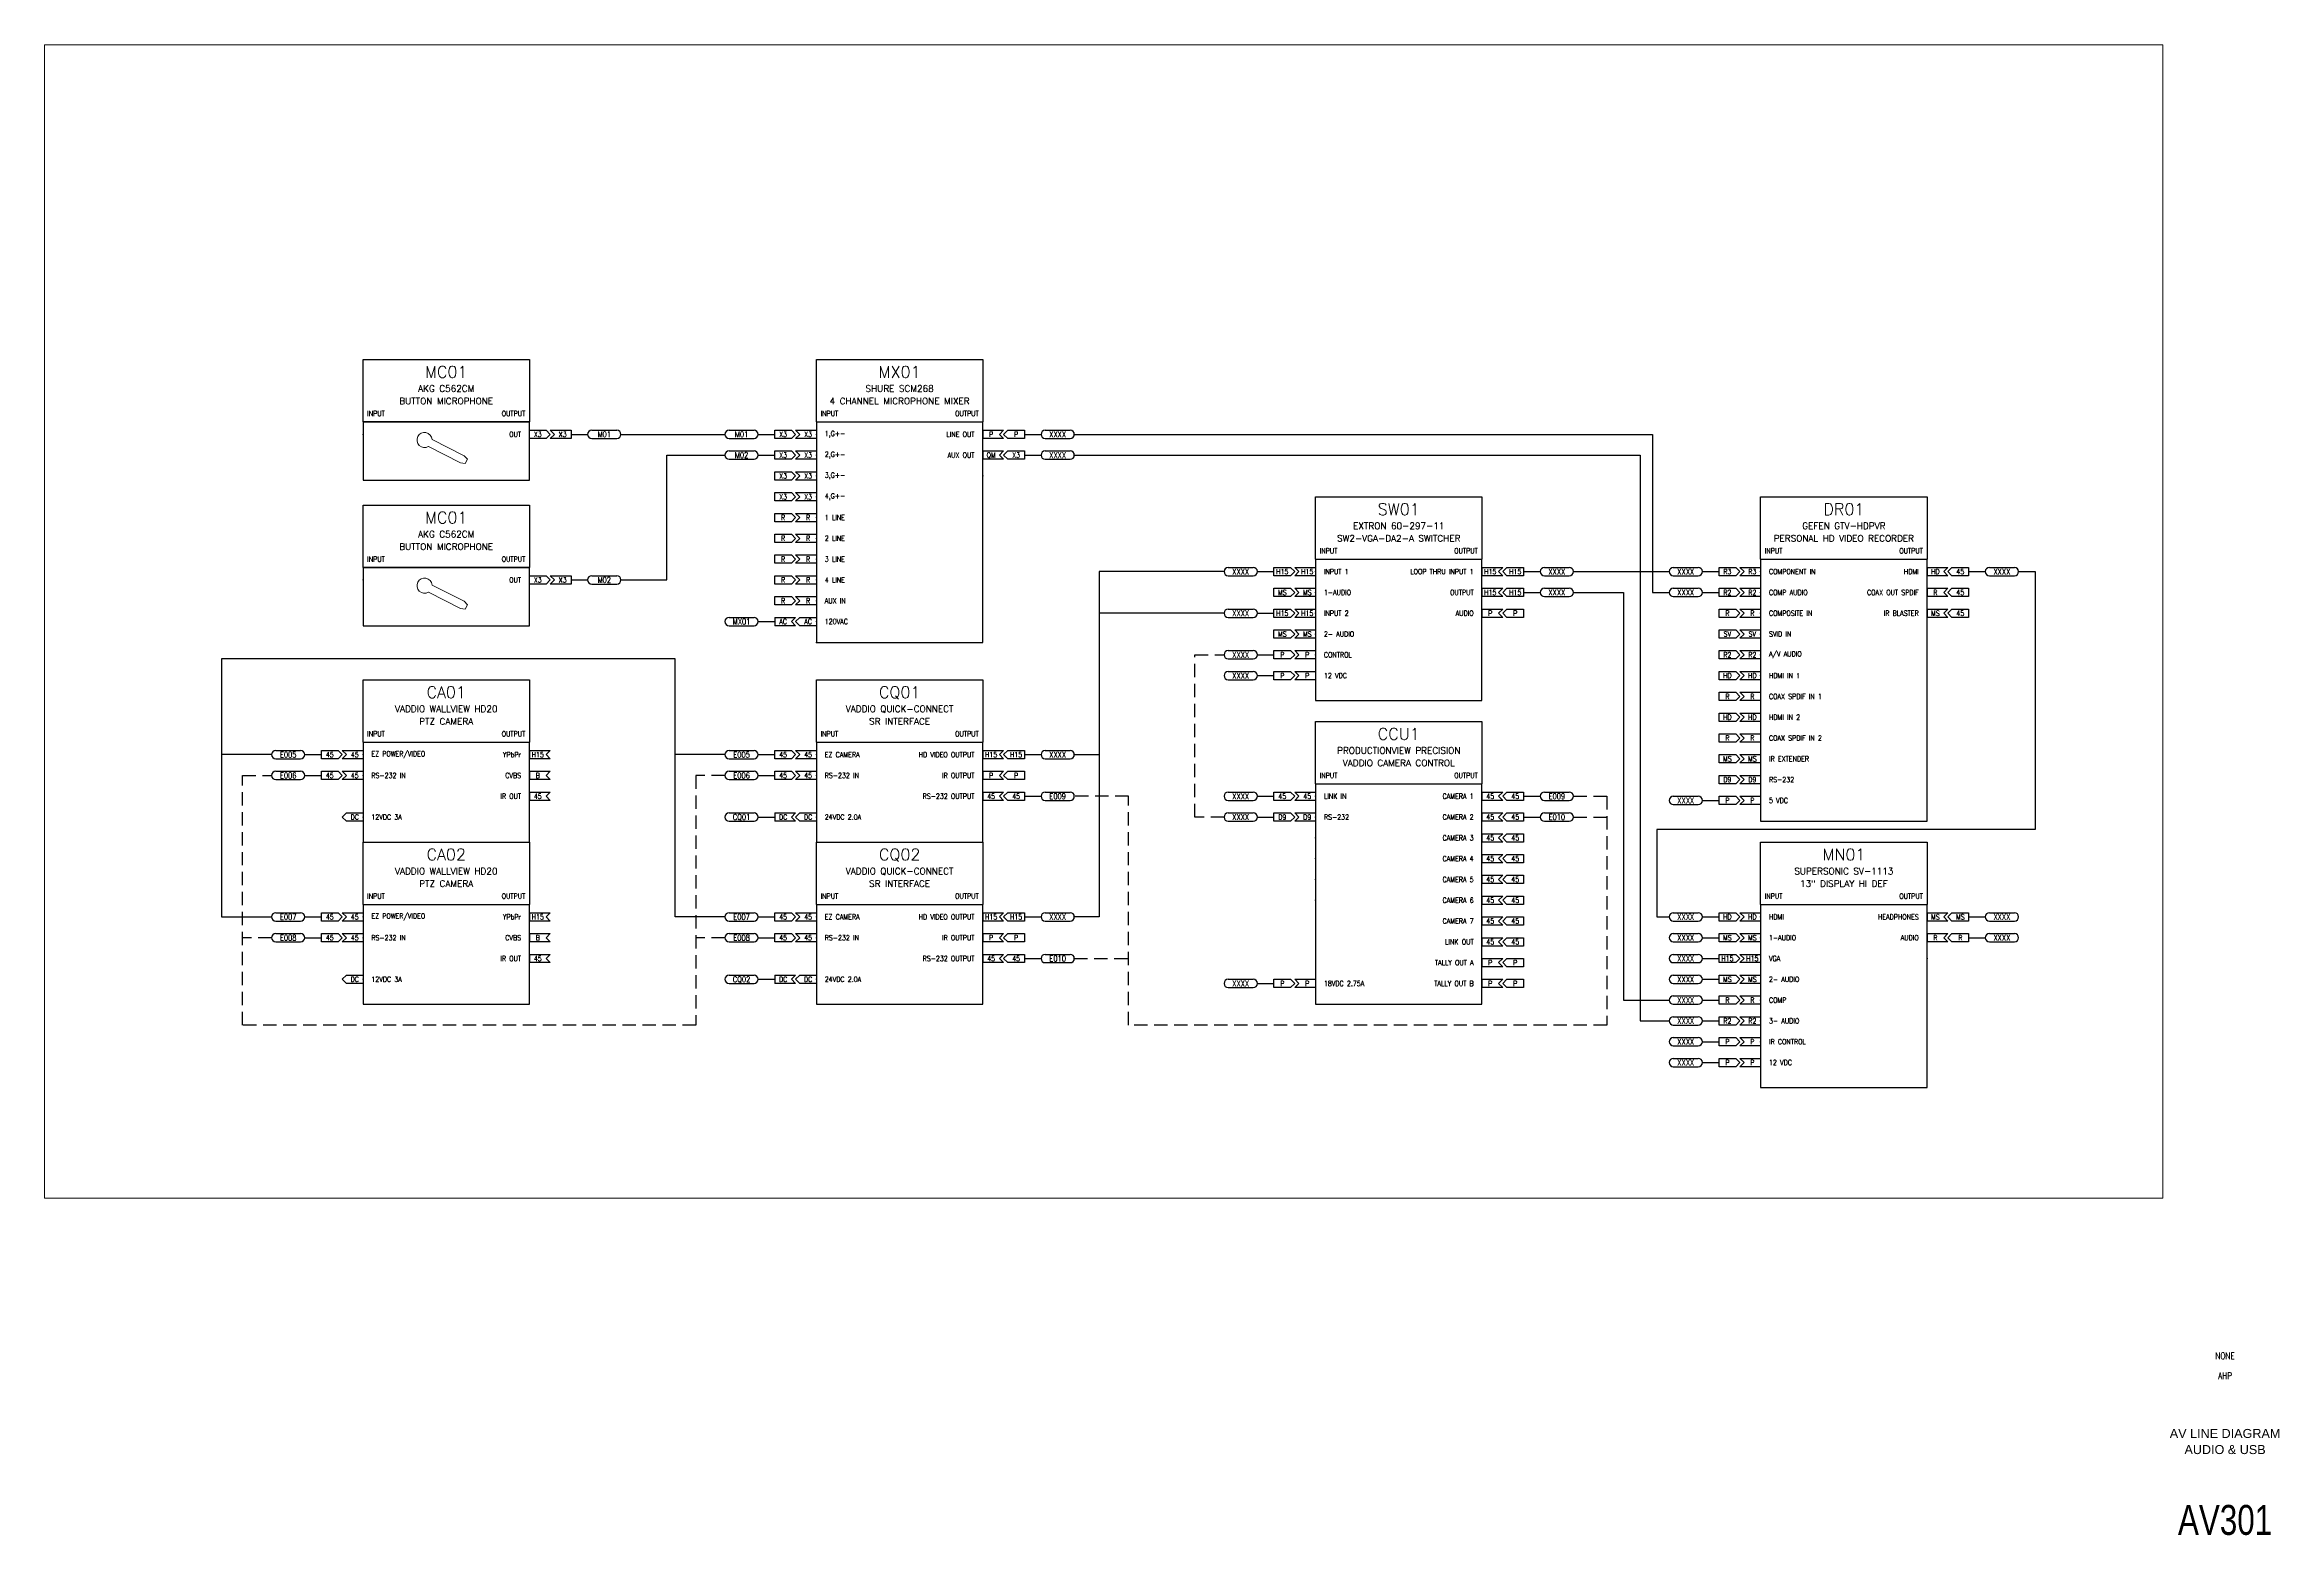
# Paper-space layout 'AV301' of a CAD drawing. Header units: inches. Extents: x 1.8 to 35.4, y 1.1 to 23.5.
# The model-space entities are those that its viewports show. They can reach past a viewport. Long polylines and large blocks are cut down to what shows.
import ezdxf
from ezdxf.enums import TextEntityAlignment as Align

# ---------------------------------------------------------------- set-up
doc = ezdxf.new("R2010")
doc.units = ezdxf.units.IN
doc.header["$MEASUREMENT"] = 0
doc.linetypes.add('CONTROL', pattern=[0.375, 0.25, -0.125])
for name, color, linetype in [('AUDIO', 1, 'Continuous'), ('Audio Termination', 2, 'Continuous'), ('AUDIO WIRENUMBER', 1, 'Continuous'), ('CONNECTORS', 2, 'Continuous'), ('CONTROL', 5, 'CONTROL'), ('Control Termination', 2, 'Continuous'), ('CONTROL WIRENUMBER', 5, 'Continuous'), ('DATA', 21, 'Continuous'), ('DEVICE CONNECTORS', 2, 'Continuous'), ('DEVICES', 7, 'Continuous'), ('POWER', 30, 'Continuous'), ('Power Termination', 2, 'Continuous'), ('POWER WIRENUMBER', 30, 'Continuous'), ('TB_PROJ_INFO', 4, 'Continuous'), ('TEXT', 4, 'Continuous'), ('VIDEO', 3, 'Continuous'), ('Video Termination', 2, 'Continuous'), ('VIDEO WIRENUMBER', 3, 'Continuous')]:
    doc.layers.add(name, color=color, linetype=linetype)
doc.styles.add('ROMANS', font='romans.shx', dxfattribs={"width": 0.8})
doc.styles.add('STAND', font='romans.shx')
doc.styles.add('TITLE', font='swissl.ttf')

# ---------------------------------------------------------------- blocks, each defined once
blk = doc.blocks.new('SIZE D-TB INFO')
at = {"layer": 'TB_PROJ_INFO', "style": 'STAND'}
for tag, height, p in [('DATE', 0.0938, (34.292, 15.317)), ('DATE', 0.0938, (34.516, 15.317)), ('DATE', 0.0938, (34.741, 15.317)), ('DATE', 0.0938, (34.965, 15.317)), ('DATE', 0.0938, (35.19, 15.317)), ('DATE', 0.0938, (35.414, 15.317)), ('NAME', 0.0938, (34.292, 14.786)), ('NAME', 0.0938, (34.516, 14.786)), ('NAME', 0.0938, (34.741, 14.786)), ('NAME', 0.0938, (34.965, 14.786)), ('NAME', 0.0938, (35.19, 14.786)), ('NAME', 0.0938, (35.414, 14.786)), ('ZONE', 0.0968, (34.292, 11.309)), ('ZONE', 0.0968, (34.516, 11.309)), ('ZONE', 0.0968, (34.741, 11.309)), ('ZONE', 0.0968, (34.965, 11.309)), ('ZONE', 0.0968, (35.19, 11.309)), ('ZONE', 0.0968, (35.414, 11.309)), ('A', 0.0968, (34.292, 10.778)), ('B', 0.0968, (34.516, 10.778)), ('C', 0.0968, (34.741, 10.778)), ('D', 0.0968, (34.965, 10.778)), ('E', 0.0968, (35.19, 10.778)), ('F', 0.0968, (35.414, 10.778))]:
    blk.add_attdef(tag, text='', height=height, rotation=90, dxfattribs=at).set_placement(p, align=Align.MIDDLE)
for p in [(34.292, 11.78), (34.516, 11.78), (34.741, 11.78), (34.965, 11.78), (35.19, 11.78), (35.414, 11.78)]:
    blk.add_attdef('A-DESCRIPTION', text='', height=0.0968, rotation=90, dxfattribs=at).set_placement(p, align=Align.MIDDLE_LEFT)
at = {"layer": 'TB_PROJ_INFO', "style": 'ROMANS', "width": 0.8}
for tag, p in [('SCALE', (34.593, 3.523)), ('DWN BY', (34.593, 3.224))]:
    blk.add_attdef(tag, text='', height=0.1, dxfattribs=at).set_placement(p, align=Align.MIDDLE_CENTER)
at = {"layer": 'TB_PROJ_INFO', "style": 'TITLE'}
for tag, p in [('TITLE1', (34.573, 2.526)), ('TITLE2', (34.573, 2.284)), ('TITLE 3', (34.573, 2.042)), ('TITLE 4', (34.573, 1.8))]:
    blk.add_attdef(tag, text='', height=0.135, dxfattribs=at).set_placement(p, align=Align.CENTER)
at = {"layer": 'TB_PROJ_INFO', "style": 'TITLE', "width": 0.75}
blk.add_attdef('DWG. #', text='', height=0.45, dxfattribs=at).set_placement((34.593, 1.139), align=Align.MIDDLE)
blk = doc.blocks.new('WIRE NUMBER IN')
for p, q in [((-0.55, 0.05), (-0.25, 0.05)), ((-0.2, 0), (0, 0)), ((-0.55, -0.05), (-0.25, -0.05))]:
    blk.add_line(p, q)
for centre, start, end in [((-0.55, 0), 90, 270), ((-0.25, 0), 270, 90)]:
    blk.add_arc(centre, 0.05, start, end)
at = {"layer": 'TEXT', "style": 'ROMANS', "width": 0.8}
for tag, p in [('DEVIN', (-0.656, 0.097)), ('DEVOUT', (-0.65, -0.1))]:
    blk.add_attdef(tag, text='', height=0.07, dxfattribs=at).set_placement(p, align=Align.MIDDLE_RIGHT)
blk.add_attdef('WIRENUMBER', text='', height=0.07, dxfattribs=at).set_placement((-0.4, 0), align=Align.MIDDLE_CENTER)
blk = doc.blocks.new('T-MALE CONNECTOR IN LEFT')
at = {"layer": 'CONNECTORS'}
for p, q in [((-0.3, -0.05), (-0.3, 0.05)), ((-0.3, 0.05), (-0.1, 0.05)), ((-0.1, 0.05), (-0.05, 0)), ((-0.05, 0), (-0.1, -0.05)), ((-0.1, -0.05), (-0.3, -0.05))]:
    blk.add_line(p, q, dxfattribs=at)
at = {"layer": 'TEXT', "style": 'ROMANS', "width": 0.8}
blk.add_attdef('T-CONNECTOR-MALE', text='', height=0.0625, dxfattribs=at).set_placement((-0.2, 0), align=Align.MIDDLE_CENTER)
blk = doc.blocks.new('D-FEMALE CONNECTOR LEFT')
at = {"layer": 'CONNECTORS'}
for p, q in [((-0.25, 0.05), (-0.2, 0)), ((-0.25, 0.05), (0, 0.05)), ((-0.2, 0), (-0.25, -0.05)), ((0, 0.05), (0, -0.05)), ((0, -0.05), (-0.25, -0.05))]:
    blk.add_line(p, q, dxfattribs=at)
at = {"layer": 'TEXT', "style": 'ROMANS', "width": 0.8}
blk.add_attdef('D-CONNECTOR', text='', height=0.0625, dxfattribs=at).set_placement((-0.1, 0), align=Align.MIDDLE_CENTER)
blk = doc.blocks.new('D-FEMALE CONNECTOR RIGHT')
at = {"layer": 'CONNECTORS'}
for p, q in [((0, 0.05), (0.25, 0.05)), ((0, 0.05), (0, -0.05)), ((0.25, 0.05), (0.2, 0)), ((0.25, -0.05), (0, -0.05)), ((0.2, 0), (0.25, -0.05))]:
    blk.add_line(p, q, dxfattribs=at)
at = {"layer": 'TEXT', "style": 'ROMANS', "width": 0.8}
blk.add_attdef('D-CONNECTOR', text='', height=0.0625, dxfattribs=at).set_placement((0.1, 0), align=Align.MIDDLE_CENTER)
blk = doc.blocks.new('D-MALE CONNECTOR LEFT')
at = {"layer": 'CONNECTORS'}
for p, q in [((-0.2, 0.05), (-0.25, 0)), ((-0.2, 0.05), (0, 0.05)), ((0, 0.05), (0, -0.05)), ((-0.25, 0), (-0.2, -0.05)), ((0, -0.05), (-0.2, -0.05))]:
    blk.add_line(p, q, dxfattribs=at)
at = {"layer": 'TEXT', "style": 'ROMANS', "width": 0.8}
blk.add_attdef('D-CONNECTOR', text='', height=0.0625, dxfattribs=at).set_placement((-0.1, 0), align=Align.MIDDLE_CENTER)
blk = doc.blocks.new('VADDIO_WALLVIEW HD19')
at = {"layer": 'CONNECTORS'}
for p in [(0, 1.05), (2, 1.05), (0, 0.8), (2, 0.8), (2, 0.55), (0, 0.3)]:
    blk.add_point(p, dxfattribs=at)
at = {"layer": 'DEVICES'}
for p, q in [((0, 1.2), (0, 1.95)), ((0, 1.95), (2, 1.95)), ((2, 1.95), (2, 1.2)), ((0, 1.2), (0, 0)), ((0, 1.2), (2, 1.2)), ((0, 1.2), (2, 1.2)), ((2, 0), (2, 1.2)), ((0, 0), (2, 0))]:
    blk.add_line(p, q, dxfattribs=at)
at = {"layer": 'DEVICE CONNECTORS'}
for name, p, values in [('D-FEMALE CONNECTOR LEFT', (0, 1.05), {'D-CONNECTOR': '45'}), ('D-FEMALE CONNECTOR RIGHT', (2, 1.05), {'D-CONNECTOR': 'H15'}), ('D-FEMALE CONNECTOR LEFT', (0, 0.8), {'D-CONNECTOR': '45'}), ('D-FEMALE CONNECTOR RIGHT', (2, 0.8), {'D-CONNECTOR': 'B'}), ('D-FEMALE CONNECTOR RIGHT', (2, 0.55), {'D-CONNECTOR': '45'}), ('D-MALE CONNECTOR LEFT', (0, 0.3), {'D-CONNECTOR': 'DC'})]:
    blk.add_blockref(name, p, dxfattribs=at).add_auto_attribs(values)
at = {"layer": 'TEXT', "char_height": 0.0625, "style": 'ROMANS'}
for s, width, insert, attachment_point in [('INPUT', 0.8, (0.05, 1.3), 4), ('EZ POWER/VIDEO', 0.8, (0.1, 1.05), 4), ('OUTPUT', 1.35, (1.95, 1.3), 6), ('YPbPr', 1.35, (1.9, 1.05), 6), ('RS-232 IN', 0.8, (0.1, 0.8), 4), ('CVBS', 1.35, (1.9, 0.8), 6), ('IR OUT', 1.35, (1.9, 0.55), 6), ('12VDC 3A', 0.8, (0.1, 0.3), 4)]:
    blk.add_mtext_dynamic_manual_height_columns(s, width=width, gutter_width=0.391, heights=[0], dxfattribs=dict(at, insert=insert, attachment_point=attachment_point))
at = {"layer": 'TEXT', "style": 'ROMANS'}
for tag, height, p in [('DEVICEID', 0.14, (1, 1.8)), ('MAKEMODEL', 0.0781, (1, 1.6)), ('DESCRIPTION', 0.0781, (1, 1.45))]:
    blk.add_attdef(tag, text='', height=height, dxfattribs=at).set_placement(p, align=Align.MIDDLE_CENTER)
blk = doc.blocks.new('WIRE NUMBER OUT')
for p, q in [((0, 0), (0.2, 0)), ((0.25, 0.05), (0.55, 0.05)), ((0.25, -0.05), (0.55, -0.05))]:
    blk.add_line(p, q)
for centre, start, end in [((0.25, 0), 90, 270), ((0.55, 0), 270, 90)]:
    blk.add_arc(centre, 0.05, start, end)
at = {"layer": 'TEXT', "style": 'ROMANS', "width": 0.8}
blk.add_attdef('WIRENUMBER', text='', height=0.07, dxfattribs=at).set_placement((0.4, 0), align=Align.MIDDLE_CENTER)
for tag, p in [('DEVOUT', (0.65, 0.1)), ('DEVIN', (0.65, -0.1))]:
    blk.add_attdef(tag, text='', height=0.07, dxfattribs=at).set_placement(p, align=Align.MIDDLE_LEFT)
blk = doc.blocks.new('T-MALE CONNECTOR OUT RIGHT')
at = {"layer": 'CONNECTORS'}
for p, q in [((0.1, 0.05), (0.05, 0)), ((0.05, 0), (0.1, -0.05)), ((0.1, 0.05), (0.3, 0.05)), ((0.3, 0.05), (0.3, -0.05)), ((0.3, -0.05), (0.1, -0.05))]:
    blk.add_line(p, q, dxfattribs=at)
at = {"layer": 'TEXT', "style": 'ROMANS', "width": 0.8}
blk.add_attdef('T-CONNECTOR-MALE', text='', height=0.0625, dxfattribs=at).set_placement((0.2, 0), align=Align.MIDDLE_CENTER)
blk = doc.blocks.new('TERMINATION CONNECTOR-FEMALE-IN LEFT')
at = {"layer": 'CONNECTORS'}
for p, q in [((-0.25, 0.05), (0, 0.05)), ((-0.25, 0.05), (-0.25, -0.05)), ((0, 0.05), (-0.05, 0)), ((-0.05, 0), (0, -0.05)), ((0, -0.05), (-0.25, -0.05))]:
    blk.add_line(p, q, dxfattribs=at)
at = {"layer": 'TEXT', "style": 'ROMANS', "width": 0.8}
blk.add_attdef('T-CONNECTOR-FEMALE', text='', height=0.0625, dxfattribs=at).set_placement((-0.15, 0), align=Align.MIDDLE_CENTER)
blk = doc.blocks.new('VADDIO_QUICK CONNECT SR INTERFACE')
at = {"layer": 'CONNECTORS'}
for p in [(0, 1.05), (2, 1.05), (0, 0.8), (2, 0.8), (2, 0.55), (0, 0.3)]:
    blk.add_point(p, dxfattribs=at)
at = {"layer": 'DEVICES'}
for p, q in [((0, 1.2), (0, 1.95)), ((0, 1.95), (2, 1.95)), ((2, 1.95), (2, 1.2)), ((0, 1.2), (0, 0)), ((0, 1.2), (2, 1.2)), ((0, 1.2), (2, 1.2)), ((2, 0), (2, 1.2)), ((0, 0), (2, 0))]:
    blk.add_line(p, q, dxfattribs=at)
at = {"layer": 'DEVICE CONNECTORS'}
for name, p, values in [('D-FEMALE CONNECTOR LEFT', (0, 1.05), {'D-CONNECTOR': '45'}), ('D-FEMALE CONNECTOR RIGHT', (2, 1.05), {'D-CONNECTOR': 'H15'}), ('D-FEMALE CONNECTOR LEFT', (0, 0.8), {'D-CONNECTOR': '45'}), ('D-FEMALE CONNECTOR RIGHT', (2, 0.8), {'D-CONNECTOR': 'P'}), ('D-FEMALE CONNECTOR RIGHT', (2, 0.55), {'D-CONNECTOR': '45'}), ('D-MALE CONNECTOR LEFT', (0, 0.3), {'D-CONNECTOR': 'DC'})]:
    blk.add_blockref(name, p, dxfattribs=at).add_auto_attribs(values)
at = {"layer": 'TEXT', "char_height": 0.0625, "style": 'ROMANS'}
for s, width, insert, attachment_point in [('INPUT', 0.8, (0.05, 1.3), 4), ('EZ CAMERA', 0.8, (0.1, 1.05), 4), ('HD VIDEO OUTPUT', 1.35, (1.9, 1.05), 6), ('OUTPUT', 1.35, (1.95, 1.3), 6), ('RS-232 IN', 0.8, (0.1, 0.8), 4), ('IR OUTPUT', 1.35, (1.9, 0.8), 6), ('RS-232 OUTPUT', 1.35, (1.9, 0.55), 6), ('24VDC 2.0A', 0.8, (0.1, 0.3), 4)]:
    blk.add_mtext_dynamic_manual_height_columns(s, width=width, gutter_width=0.391, heights=[0], dxfattribs=dict(at, insert=insert, attachment_point=attachment_point))
at = {"layer": 'TEXT', "style": 'ROMANS'}
for tag, height, p in [('DEVICEID', 0.14, (1, 1.8)), ('MAKEMODEL', 0.0781, (1, 1.6)), ('DESCRIPTION', 0.0781, (1, 1.45))]:
    blk.add_attdef(tag, text='', height=height, dxfattribs=at).set_placement(p, align=Align.MIDDLE_CENTER)
blk = doc.blocks.new('_VADDIO_PRODUCTIONVIEW_PRECISION')
at = {"layer": 'CONNECTORS'}
for p in [(0, 2.5), (2, 2.5), (0, 2.25), (0, 2), (0, 1.75), (0, 1.5), (0, 1.25)]:
    blk.add_point(p, dxfattribs=at)
at = {"layer": 'DEVICES'}
for p, q in [((0, 2.65), (0, 3.4)), ((0, 3.4), (2, 3.4)), ((2, 3.4), (2, 2.65)), ((0, 2.65), (0, 0)), ((0, 2.65), (2, 2.65)), ((0, 2.65), (2, 2.65)), ((2, 0), (2, 2.65)), ((0, 0), (2, 0))]:
    blk.add_line(p, q, dxfattribs=at)
at = {"layer": 'DEVICE CONNECTORS'}
for name, p, values in [('D-FEMALE CONNECTOR LEFT', (0, 2.5), {'D-CONNECTOR': '45'}), ('D-FEMALE CONNECTOR RIGHT', (2, 2.5), {'D-CONNECTOR': '45'}), ('D-FEMALE CONNECTOR LEFT', (0, 2.25), {'D-CONNECTOR': 'D9'}), ('D-FEMALE CONNECTOR RIGHT', (2, 2.25), {'D-CONNECTOR': '45'}), ('D-FEMALE CONNECTOR RIGHT', (2, 2), {'D-CONNECTOR': '45'}), ('D-FEMALE CONNECTOR RIGHT', (2, 1.75), {'D-CONNECTOR': '45'}), ('D-FEMALE CONNECTOR RIGHT', (2, 1.5), {'D-CONNECTOR': '45'}), ('D-FEMALE CONNECTOR RIGHT', (2, 1.25), {'D-CONNECTOR': '45'}), ('D-FEMALE CONNECTOR RIGHT', (2, 1), {'D-CONNECTOR': '45'}), ('D-FEMALE CONNECTOR RIGHT', (2, 0.75), {'D-CONNECTOR': '45'}), ('D-FEMALE CONNECTOR RIGHT', (2, 0.5), {'D-CONNECTOR': 'P'}), ('D-FEMALE CONNECTOR LEFT', (0, 0.25), {'D-CONNECTOR': 'P'}), ('D-FEMALE CONNECTOR RIGHT', (2, 0.25), {'D-CONNECTOR': 'P'})]:
    blk.add_blockref(name, p, dxfattribs=at).add_auto_attribs(values)
at = {"layer": 'TEXT', "char_height": 0.0625, "style": 'ROMANS'}
for s, width, insert, attachment_point in [('INPUT', 0.8, (0.05, 2.75), 4), ('OUTPUT', 1.35, (1.95, 2.75), 6), ('LINK IN', 0.8, (0.1, 2.5), 4), ('CAMERA 1', 1.35, (1.9, 2.5), 6), ('RS-232', 0.8, (0.1, 2.25), 4), ('CAMERA 2', 1.35, (1.9, 2.25), 6), ('CAMERA 3', 1.35, (1.9, 2), 6), ('CAMERA 4', 1.35, (1.9, 1.75), 6), ('CAMERA 5', 1.35, (1.9, 1.5), 6), ('CAMERA 6', 1.35, (1.9, 1.25), 6), ('CAMERA 7', 1.35, (1.9, 1), 6), ('LINK OUT', 1.35, (1.9, 0.75), 6), ('18VDC 2.75A', 0.8, (0.1, 0.25), 4), ('TALLY OUT B', 1.35, (1.9, 0.25), 6), ('TALLY OUT A', 1.35, (1.9, 0.5), 6)]:
    blk.add_mtext_dynamic_manual_height_columns(s, width=width, gutter_width=0.391, heights=[0], dxfattribs=dict(at, insert=insert, attachment_point=attachment_point))
at = {"layer": 'TEXT', "style": 'ROMANS'}
for tag, height, p in [('DEVICEID', 0.14, (1, 3.25)), ('MAKEMODEL', 0.0781, (1, 3.05)), ('DESCRIPTION', 0.0781, (1, 2.9))]:
    blk.add_attdef(tag, text='', height=height, dxfattribs=at).set_placement(p, align=Align.MIDDLE_CENTER)
blk = doc.blocks.new('_EXTRON_SW2-VGA-DA2-A')
at = {"layer": 'CONNECTORS'}
for p in [(0, 1.55), (2, 1.55), (0, 1.3), (2, 1.3), (0, 1.05), (2, 1.05), (0, 0.8), (0, 0.55)]:
    blk.add_point(p, dxfattribs=at)
at = {"layer": 'DEVICES'}
for p, q in [((0, 1.7), (0, 2.45)), ((2, 2.45), (2, 1.7)), ((0, 1.7), (0, 0)), ((0, 1.7), (2, 1.7)), ((0, 1.7), (2, 1.7)), ((2, 0), (2, 1.7)), ((0, 0), (2, 0))]:
    blk.add_line(p, q, dxfattribs=at)
at = {"layer": 'DEVICE CONNECTORS'}
for name, p, values in [('D-FEMALE CONNECTOR LEFT', (0, 1.55), {'D-CONNECTOR': 'H15'}), ('D-FEMALE CONNECTOR LEFT', (0, 1.3), {'D-CONNECTOR': 'MS'}), ('D-FEMALE CONNECTOR RIGHT', (2, 1.55), {'D-CONNECTOR': 'H15'}), ('D-FEMALE CONNECTOR RIGHT', (2, 1.3), {'D-CONNECTOR': 'H15'}), ('D-FEMALE CONNECTOR LEFT', (0, 1.05), {'D-CONNECTOR': 'H15'}), ('D-FEMALE CONNECTOR RIGHT', (2, 1.05), {'D-CONNECTOR': 'P'}), ('D-FEMALE CONNECTOR LEFT', (0, 0.8), {'D-CONNECTOR': 'MS'}), ('D-FEMALE CONNECTOR LEFT', (0, 0.55), {'D-CONNECTOR': 'P'}), ('D-FEMALE CONNECTOR LEFT', (0, 0.3), {'D-CONNECTOR': 'P'})]:
    blk.add_blockref(name, p, dxfattribs=at).add_auto_attribs(values)
at = {"layer": 'TEXT', "char_height": 0.0625, "style": 'ROMANS'}
for s, width, insert, attachment_point in [('INPUT', 0.8, (0.05, 1.8), 4), ('OUTPUT', 1.35, (1.95, 1.8), 6), ('INPUT 1', 0.8, (0.1, 1.55), 4), ('LOOP THRU INPUT 1', 1.35, (1.9, 1.55), 6), ('INPUT 2', 0.8, (0.1, 1.05), 4), ('1-AUDIO', 0.8, (0.1, 1.3), 4), ('OUTPUT', 1.35, (1.9, 1.3), 6), ('AUDIO', 1.35, (1.9, 1.05), 6), ('2- AUDIO', 0.8, (0.1, 0.8), 4), ('CONTROL', 0.8, (0.1, 0.55), 4), ('12 VDC', 0.8, (0.1, 0.3), 4)]:
    blk.add_mtext_dynamic_manual_height_columns(s, width=width, gutter_width=0.391, heights=[0], dxfattribs=dict(at, insert=insert, attachment_point=attachment_point))
at = {"layer": 'TEXT', "style": 'ROMANS'}
for tag, height, p in [('DEVICEID', 0.14, (1, 2.3)), ('DESCRIPTION', 0.0781, (1, 1.95)), ('MAKEMODEL', 0.0781, (1, 2.1))]:
    blk.add_attdef(tag, text='', height=height, dxfattribs=at).set_placement(p, align=Align.MIDDLE_CENTER)
blk = doc.blocks.new('SHURE_SCM268')
at = {"layer": 'CONNECTORS'}
for p in [(62.8, 98.2), (64.8, 98.2), (62.8, 97.95), (64.8, 97.95), (62.8, 97.7), (64.8, 97.7), (62.8, 97.45), (62.8, 97.2), (62.8, 96.95), (62.8, 96.7), (62.8, 96.45), (62.8, 96.2), (62.8, 95.95), (62.8, 95.95), (62.8, 95.7)]:
    blk.add_point(p, dxfattribs=at)
at = {"layer": 'DEVICES'}
for p, q in [((62.8, 98.35), (62.8, 99.1)), ((62.8, 99.1), (64.8, 99.1)), ((64.8, 99.1), (64.8, 98.35)), ((62.8, 98.35), (62.8, 95.7)), ((62.8, 98.35), (64.8, 98.35)), ((62.8, 98.35), (64.8, 98.35)), ((64.8, 95.7), (64.8, 98.35)), ((62.8, 95.7), (64.8, 95.7))]:
    blk.add_line(p, q, dxfattribs=at)
at = {"layer": 'DEVICE CONNECTORS'}
for name, p, values in [('D-FEMALE CONNECTOR LEFT', (62.8, 98.2), {'D-CONNECTOR': 'X3'}), ('D-FEMALE CONNECTOR RIGHT', (64.8, 98.2), {'D-CONNECTOR': 'P'}), ('D-FEMALE CONNECTOR LEFT', (62.8, 97.95), {'D-CONNECTOR': 'X3'}), ('D-FEMALE CONNECTOR RIGHT', (64.8, 97.95), {'D-CONNECTOR': 'QM'}), ('D-FEMALE CONNECTOR LEFT', (62.8, 97.7), {'D-CONNECTOR': 'X3'}), ('D-FEMALE CONNECTOR LEFT', (62.8, 97.45), {'D-CONNECTOR': 'X3'}), ('D-FEMALE CONNECTOR LEFT', (62.8, 97.2), {'D-CONNECTOR': 'R'}), ('D-FEMALE CONNECTOR LEFT', (62.8, 96.95), {'D-CONNECTOR': 'R'}), ('D-FEMALE CONNECTOR LEFT', (62.8, 96.7), {'D-CONNECTOR': 'R'}), ('D-FEMALE CONNECTOR LEFT', (62.8, 96.45), {'D-CONNECTOR': 'R'}), ('D-FEMALE CONNECTOR LEFT', (62.8, 96.2), {'D-CONNECTOR': 'R'}), ('D-MALE CONNECTOR LEFT', (62.8, 95.95), {'D-CONNECTOR': 'AC'})]:
    blk.add_blockref(name, p, dxfattribs=at).add_auto_attribs(values)
at = {"layer": 'TEXT', "char_height": 0.0625, "style": 'ROMANS'}
for s, width, insert, attachment_point in [('INPUT', 0.8, (62.85, 98.45), 4), ('OUTPUT', 1.35, (64.75, 98.45), 6), ('1,G+-', 0.8, (62.9, 98.2), 4), ('LINE OUT', 1.35, (64.7, 98.2), 6), ('2,G+-', 0.8, (62.9, 97.95), 4), ('AUX OUT', 1.35, (64.7, 97.95), 6), ('3,G+-', 0.8, (62.9, 97.7), 4), ('4,G+-', 0.8, (62.9, 97.45), 4), ('2 LINE', 0.8, (62.9, 96.95), 4), ('1 LINE', 0.8, (62.9, 97.2), 4), ('3 LINE', 0.8, (62.9, 96.7), 4), ('4 LINE', 0.8, (62.9, 96.45), 4), ('AUX IN', 0.8, (62.9, 96.2), 4), ('120VAC', 0.8, (62.9, 95.95), 4)]:
    blk.add_mtext_dynamic_manual_height_columns(s, width=width, gutter_width=0.391, heights=[0], dxfattribs=dict(at, insert=insert, attachment_point=attachment_point))
at = {"layer": 'TEXT', "style": 'ROMANS'}
for tag, height, p in [('DEVICEID', 0.14, (63.8, 98.95)), ('DESCRIPTION', 0.0781, (63.8, 98.6)), ('MAKEMODEL', 0.0781, (63.8, 98.75))]:
    blk.add_attdef(tag, text='', height=height, dxfattribs=at).set_placement(p, align=Align.MIDDLE_CENTER)
blk = doc.blocks.new('SUPERSONIC SV-1113')
at = {"layer": 'CONNECTORS'}
for p in [(0, 2.05), (2, 2.05), (0, 1.8), (2, 1.8), (2, 1.55), (0, 1.05), (0, 0.8), (0, 0.55)]:
    blk.add_point(p, dxfattribs=at)
at = {"layer": 'DEVICES'}
for p, q in [((0, 2.95), (2, 2.95)), ((0, 2.2), (0, 2.95)), ((2, 2.95), (2, 2.2)), ((0, 2.2), (0, 0)), ((0, 2.2), (2, 2.2)), ((0, 2.2), (2, 2.2)), ((2, 0), (2, 2.2)), ((0, 0), (2, 0))]:
    blk.add_line(p, q, dxfattribs=at)
at = {"layer": 'AUDIO WIRENUMBER'}
blk.add_blockref('WIRE NUMBER OUT', (2.5, 2.05), dxfattribs=at).add_auto_attribs({'WIRENUMBER': 'XXXX'})
at = {"layer": 'DEVICE CONNECTORS'}
for name, p, values in [('D-FEMALE CONNECTOR LEFT', (0, 2.05), {'D-CONNECTOR': 'HD'}), ('D-FEMALE CONNECTOR RIGHT', (2, 2.05), {'D-CONNECTOR': 'MS'}), ('D-FEMALE CONNECTOR LEFT', (0, 1.8), {'D-CONNECTOR': 'MS'}), ('D-FEMALE CONNECTOR RIGHT', (2, 1.8), {'D-CONNECTOR': 'R'}), ('D-FEMALE CONNECTOR LEFT', (0, 1.55), {'D-CONNECTOR': 'H15'}), ('D-FEMALE CONNECTOR LEFT', (0, 1.3), {'D-CONNECTOR': 'MS'}), ('D-FEMALE CONNECTOR LEFT', (0, 1.05), {'D-CONNECTOR': 'R'}), ('D-FEMALE CONNECTOR LEFT', (0, 0.8), {'D-CONNECTOR': 'R2'}), ('D-FEMALE CONNECTOR LEFT', (0, 0.55), {'D-CONNECTOR': 'P'}), ('D-FEMALE CONNECTOR LEFT', (0, 0.3), {'D-CONNECTOR': 'P'})]:
    blk.add_blockref(name, p, dxfattribs=at).add_auto_attribs(values)
at = {"layer": 'TEXT', "char_height": 0.0625, "style": 'ROMANS'}
for s, width, insert, attachment_point in [('INPUT', 0.8, (0.05, 2.3), 4), ('OUTPUT', 1.35, (1.95, 2.3), 6), ('HDMI', 0.8, (0.1, 2.05), 4), ('HEADPHONES', 1.35, (1.9, 2.05), 6), ('1-AUDIO', 0.8, (0.1, 1.8), 4), ('AUDIO', 1.35, (1.9, 1.8), 6), ('VGA', 0.8, (0.1, 1.55), 4), ('2- AUDIO', 0.8, (0.1, 1.3), 4), ('COMP', 0.8, (0.1, 1.05), 4), ('3- AUDIO', 0.8, (0.1, 0.8), 4), ('IR CONTROL', 0.8, (0.1, 0.55), 4), ('12 VDC', 0.8, (0.1, 0.3), 4)]:
    blk.add_mtext_dynamic_manual_height_columns(s, width=width, gutter_width=0.391, heights=[0], dxfattribs=dict(at, insert=insert, attachment_point=attachment_point))
at = {"layer": 'TEXT', "style": 'ROMANS'}
for tag, height, p in [('DEVICEID', 0.14, (1, 2.8)), ('DESCRIPTION', 0.0781, (1, 2.45)), ('MAKEMODEL', 0.0781, (1, 2.6))]:
    blk.add_attdef(tag, text='', height=height, dxfattribs=at).set_placement(p, align=Align.MIDDLE_CENTER)
blk = doc.blocks.new('F_SYMBOL_HANDHELD MICROPHONE')
at = {"lineweight": 9, "ltscale": 0.5}
for p, q in [((0.34, -0.285), (-0.43, 0.107)), ((-0.342, 0.278), (0.428, -0.113)), ((0.458, -0.304), (0.34, -0.285)), ((0.428, -0.113), (0.512, -0.198)), ((0.512, -0.198), (0.458, -0.304))]:
    blk.add_line(p, q, dxfattribs=at)
blk.add_arc((-0.522, 0.263), 0.181, 4.7448, 300.3722, dxfattribs=at)
blk = doc.blocks.new('AKG_C562CM')
at = {"layer": 'CONNECTORS'}
blk.add_point((0, 0.55), dxfattribs=at)
at = {"layer": 'DEVICES'}
for p, q in [((0, 0.7), (0, 1.45)), ((0, 1.45), (2, 1.45)), ((2, 1.45), (2, 0.7)), ((0, 0.7), (0, 0)), ((2, 0.7), (0, 0.7)), ((0, 0.7), (2, 0.7)), ((2, 0), (2, 0.7)), ((0, 0), (2, 0))]:
    blk.add_line(p, q, dxfattribs=at)
at = {"layer": 'Audio Termination'}
blk.add_blockref('T-MALE CONNECTOR IN LEFT', (2.3, 0.55), dxfattribs=at).add_auto_attribs({'T-CONNECTOR-MALE': 'X3'})
at = {"layer": 'DEVICES', "xscale": 0.5, "yscale": 0.5, "zscale": 0.5}
blk.add_blockref('F_SYMBOL_HANDHELD MICROPHONE', (1, 0.35), dxfattribs=at)
at = {"layer": 'TEXT', "char_height": 0.0625, "style": 'ROMANS'}
for s, width, insert, attachment_point in [('INPUT', 0.8, (0.05, 0.8), 4), ('OUTPUT', 1.35, (1.95, 0.8), 6), ('OUT', 1.35, (1.9, 0.55), 6)]:
    blk.add_mtext_dynamic_manual_height_columns(s, width=width, gutter_width=0.391, heights=[0], dxfattribs=dict(at, insert=insert, attachment_point=attachment_point))
at = {"layer": 'TEXT', "style": 'ROMANS'}
for tag, height, p in [('DEVICEID', 0.14, (1, 1.3)), ('MAKEMODEL', 0.0781, (1, 1.1)), ('DESCRIPTION', 0.0781, (1, 0.95))]:
    blk.add_attdef(tag, text='', height=height, dxfattribs=at).set_placement(p, align=Align.MIDDLE_CENTER)
blk = doc.blocks.new('_GEFEN_GTV-HDPVR')
at = {"layer": 'CONNECTORS'}
for p in [(74.15, 98.8), (76.15, 98.8), (74.15, 98.55), (74.15, 98.3), (74.15, 98.05), (74.15, 97.8), (74.15, 97.55)]:
    blk.add_point(p, dxfattribs=at)
at = {"layer": 'DEVICES'}
for p, q in [((74.15, 98.95), (74.15, 99.7)), ((74.15, 99.7), (76.15, 99.7)), ((76.15, 99.7), (76.15, 98.95)), ((74.15, 98.95), (74.15, 95.8)), ((74.15, 98.95), (76.15, 98.95)), ((74.15, 98.95), (76.15, 98.95)), ((76.15, 95.8), (76.15, 98.95)), ((74.15, 95.8), (76.15, 95.8))]:
    blk.add_line(p, q, dxfattribs=at)
at = {"layer": 'DEVICE CONNECTORS'}
for name, p, values in [('D-FEMALE CONNECTOR LEFT', (74.15, 98.8), {'D-CONNECTOR': 'R3'}), ('D-FEMALE CONNECTOR RIGHT', (76.15, 98.8), {'D-CONNECTOR': 'HD'}), ('D-FEMALE CONNECTOR LEFT', (74.15, 98.55), {'D-CONNECTOR': 'R2'}), ('D-FEMALE CONNECTOR RIGHT', (76.15, 98.55), {'D-CONNECTOR': 'R'}), ('D-FEMALE CONNECTOR LEFT', (74.15, 98.3), {'D-CONNECTOR': 'R'}), ('D-FEMALE CONNECTOR RIGHT', (76.15, 98.3), {'D-CONNECTOR': 'MS'}), ('D-FEMALE CONNECTOR LEFT', (74.15, 98.05), {'D-CONNECTOR': 'SV'}), ('D-FEMALE CONNECTOR LEFT', (74.15, 97.8), {'D-CONNECTOR': 'R2'}), ('D-FEMALE CONNECTOR LEFT', (74.15, 97.55), {'D-CONNECTOR': 'HD'}), ('D-FEMALE CONNECTOR LEFT', (74.15, 97.3), {'D-CONNECTOR': 'R'}), ('D-FEMALE CONNECTOR LEFT', (74.15, 97.05), {'D-CONNECTOR': 'HD'}), ('D-FEMALE CONNECTOR LEFT', (74.15, 96.8), {'D-CONNECTOR': 'R'}), ('D-FEMALE CONNECTOR LEFT', (74.15, 96.55), {'D-CONNECTOR': 'MS'}), ('D-FEMALE CONNECTOR LEFT', (74.15, 96.3), {'D-CONNECTOR': 'D9'}), ('D-FEMALE CONNECTOR LEFT', (74.15, 96.05), {'D-CONNECTOR': 'P'})]:
    blk.add_blockref(name, p, dxfattribs=at).add_auto_attribs(values)
at = {"layer": 'TEXT', "char_height": 0.0625, "style": 'ROMANS'}
for s, width, insert, attachment_point in [('INPUT', 0.8, (74.2, 99.05), 4), ('OUTPUT', 1.35, (76.1, 99.05), 6), ('COMPONENT IN', 0.8, (74.25, 98.8), 4), ('COMP AUDIO', 0.8, (74.25, 98.55), 4), ('COAX OUT SPDIF', 1.35, (76.05, 98.55), 6), ('HDMI', 1.35, (76.05, 98.8), 6), ('COMPOSITE IN', 0.8, (74.25, 98.3), 4), ('IR BLASTER', 1.35, (76.05, 98.3), 6), ('SVID IN', 0.8, (74.25, 98.05), 4), ('A/V AUDIO', 0.8, (74.25, 97.8), 4), ('HDMI IN 1', 0.8, (74.25, 97.55), 4), ('COAX SPDIF IN 1', 0.8, (74.25, 97.3), 4), ('HDMI IN 2', 0.8, (74.25, 97.05), 4), ('COAX SPDIF IN 2', 0.8, (74.25, 96.8), 4), ('IR EXTENDER', 0.8, (74.25, 96.55), 4), ('RS-232', 0.8, (74.25, 96.3), 4), ('5 VDC', 0.8, (74.25, 96.05), 4)]:
    blk.add_mtext_dynamic_manual_height_columns(s, width=width, gutter_width=0.391, heights=[0], dxfattribs=dict(at, insert=insert, attachment_point=attachment_point))
at = {"layer": 'TEXT', "style": 'ROMANS'}
for tag, height, p in [('DEVICEID', 0.14, (75.15, 99.55)), ('MAKEMODEL', 0.0781, (75.15, 99.35)), ('DESCRIPTION', 0.0781, (75.15, 99.2))]:
    blk.add_attdef(tag, text='', height=height, dxfattribs=at).set_placement(p, align=Align.MIDDLE_CENTER)

msp = doc.modelspace()

# ---------------------------------------------------------------- linework, layer by layer
at = {"layer": 'AUDIO'}
for p, q in [((60.45, 96.35), (61.7, 96.35)), ((65.9, 96.35), (72.85, 96.35)), ((72.85, 96.35), (72.85, 94.45)), ((61, 94.6), (61, 96.1)), ((61, 96.1), (61.7, 96.1)), ((65.9, 96.1), (72.7, 96.1)), ((72.7, 96.1), (72.7, 89.3)), ((60.45, 94.6), (61, 94.6)), ((72.85, 94.45), (73.05, 94.45)), ((72.7, 89.3), (73.05, 89.3))]:
    msp.add_line(p, q, dxfattribs=at)
at = {"layer": 'CONTROL'}
for p, q in [((67.35, 91.75), (67.35, 93.7)), ((67.35, 93.7), (67.7, 93.7)), ((55.9, 89.25), (55.9, 92.25)), ((55.9, 92.25), (56.25, 92.25)), ((61.7, 92.25), (61.35, 92.25)), ((61.35, 92.25), (61.35, 89.25)), ((66.55, 92), (65.9, 92)), ((66.55, 89.25), (66.55, 92)), ((71.9, 92), (72.3, 92)), ((72.3, 92), (72.3, 89.25)), ((67.7, 91.75), (67.35, 91.75)), ((71.9, 91.75), (72.3, 91.75)), ((56.25, 90.3), (55.9, 90.3)), ((61.7, 90.3), (61.35, 90.3)), ((65.9, 90.05), (66.55, 90.05)), ((61.35, 89.25), (55.9, 89.25)), ((72.3, 89.25), (66.55, 89.25))]:
    msp.add_line(p, q, dxfattribs=at)
at = {"layer": 'DEVICES'}
msp.add_line((68.8, 95.6), (70.8, 95.6), dxfattribs=at)
at = {"layer": 'POWER'}
for p, q in [((61.1, 93.65), (55.65, 93.65)), ((55.65, 93.65), (55.65, 90.55)), ((61.1, 90.55), (61.1, 93.65)), ((56.25, 92.5), (55.65, 92.5)), ((61.7, 92.5), (61.1, 92.5)), ((55.65, 90.55), (56.25, 90.55)), ((61.7, 90.55), (61.1, 90.55))]:
    msp.add_line(p, q, dxfattribs=at)
at = {"layer": 'VIDEO'}
for p, q in [((67.7, 94.7), (66.2, 94.7)), ((66.2, 94.7), (66.2, 90.55)), ((71.9, 94.7), (73.05, 94.7)), ((77.25, 94.7), (77.45, 94.7)), ((77.45, 94.7), (77.45, 91.6)), ((71.9, 94.45), (72.5, 94.45)), ((72.5, 94.45), (72.5, 89.55)), ((67.7, 94.2), (66.2, 94.2)), ((65.9, 92.5), (66.2, 92.5)), ((77.45, 91.6), (72.9, 91.6)), ((72.9, 91.6), (72.9, 90.55)), ((66.2, 90.55), (65.9, 90.55)), ((72.9, 90.55), (73.05, 90.55)), ((72.5, 89.55), (73.05, 89.55))]:
    msp.add_line(p, q, dxfattribs=at)

# ---------------------------------------------------------------- block references
msp.add_blockref('TERMINATION CONNECTOR-FEMALE-IN LEFT', (62.55, 94.1)).add_auto_attribs({'T-CONNECTOR-FEMALE': 'AC'})
at = {"layer": 'AUDIO'}
msp.add_blockref('SUPERSONIC SV-1113', (74.15, 88.5), dxfattribs=at).add_auto_attribs({'DEVICEID': 'MN01', 'MAKEMODEL': 'SUPERSONIC SV-1113', 'DESCRIPTION': '13" DISPLAY HI DEF'})
at = {"layer": 'Audio Termination'}
for name, p, values in [('T-MALE CONNECTOR IN LEFT', (62.6, 96.35), {'T-CONNECTOR-MALE': 'X3'}), ('T-MALE CONNECTOR OUT RIGHT', (65, 96.35), {'T-CONNECTOR-MALE': 'P'}), ('T-MALE CONNECTOR IN LEFT', (62.6, 96.1), {'T-CONNECTOR-MALE': 'X3'}), ('T-MALE CONNECTOR IN LEFT', (62.6, 95.85), {'T-CONNECTOR-MALE': 'X3'}), ('T-MALE CONNECTOR OUT RIGHT', (65, 96.1), {'T-CONNECTOR-MALE': 'X3'}), ('T-MALE CONNECTOR IN LEFT', (62.6, 95.6), {'T-CONNECTOR-MALE': 'X3'}), ('T-MALE CONNECTOR IN LEFT', (62.6, 95.35), {'T-CONNECTOR-MALE': 'R'}), ('T-MALE CONNECTOR IN LEFT', (62.6, 95.1), {'T-CONNECTOR-MALE': 'R'}), ('T-MALE CONNECTOR IN LEFT', (62.6, 94.85), {'T-CONNECTOR-MALE': 'R'}), ('T-MALE CONNECTOR IN LEFT', (62.6, 94.6), {'T-CONNECTOR-MALE': 'R'}), ('T-MALE CONNECTOR IN LEFT', (62.6, 94.35), {'T-CONNECTOR-MALE': 'R'}), ('T-MALE CONNECTOR IN LEFT', (68.6, 94.45), {'T-CONNECTOR-MALE': 'MS'}), ('T-MALE CONNECTOR OUT RIGHT', (71, 94.2), {'T-CONNECTOR-MALE': 'P'}), ('T-MALE CONNECTOR IN LEFT', (68.6, 93.95), {'T-CONNECTOR-MALE': 'MS'}), ('T-MALE CONNECTOR IN LEFT', (68.6, 93.7), {'T-CONNECTOR-MALE': 'P'}), ('T-MALE CONNECTOR IN LEFT', (68.6, 93.45), {'T-CONNECTOR-MALE': 'P'}), ('VADDIO_WALLVIEW HD19', (57.35, 91.45), {'DEVICEID': 'CA01', 'MAKEMODEL': 'VADDIO WALLVIEW HD20', 'DESCRIPTION': 'PTZ CAMERA'}), ('VADDIO_QUICK CONNECT SR INTERFACE', (62.8, 91.45), {'DEVICEID': 'CQ01', 'MAKEMODEL': 'VADDIO QUICK-CONNECT', 'DESCRIPTION': 'SR INTERFACE'}), ('VADDIO_WALLVIEW HD19', (57.35, 89.5), {'DEVICEID': 'CA02', 'MAKEMODEL': 'VADDIO WALLVIEW HD20', 'DESCRIPTION': 'PTZ CAMERA'}), ('VADDIO_QUICK CONNECT SR INTERFACE', (62.8, 89.5), {'DEVICEID': 'CQ02', 'MAKEMODEL': 'VADDIO QUICK-CONNECT', 'DESCRIPTION': 'SR INTERFACE'}), ('T-MALE CONNECTOR IN LEFT', (73.95, 90.3), {'T-CONNECTOR-MALE': 'MS'}), ('T-MALE CONNECTOR OUT RIGHT', (76.35, 90.3), {'T-CONNECTOR-MALE': 'R'}), ('T-MALE CONNECTOR IN LEFT', (73.95, 89.8), {'T-CONNECTOR-MALE': 'MS'}), ('T-MALE CONNECTOR IN LEFT', (73.95, 89.3), {'T-CONNECTOR-MALE': 'R2'}), ('T-MALE CONNECTOR IN LEFT', (73.95, 89.05), {'T-CONNECTOR-MALE': 'P'}), ('T-MALE CONNECTOR IN LEFT', (73.95, 88.8), {'T-CONNECTOR-MALE': 'P'})]:
    msp.add_blockref(name, p, dxfattribs=at).add_auto_attribs(values)
at = {"layer": 'AUDIO WIRENUMBER'}
for name, p, values in [('WIRE NUMBER OUT', (59.85, 96.35), {'WIRENUMBER': 'M01'}), ('WIRE NUMBER IN', (62.3, 96.35), {'WIRENUMBER': 'M01'}), ('WIRE NUMBER OUT', (65.3, 96.35), {'WIRENUMBER': 'XXXX'}), ('WIRE NUMBER IN', (62.3, 96.1), {'WIRENUMBER': 'M02'}), ('WIRE NUMBER OUT', (65.3, 96.1), {'WIRENUMBER': 'XXXX'}), ('WIRE NUMBER OUT', (59.85, 94.6), {'WIRENUMBER': 'M02'}), ('WIRE NUMBER IN', (73.65, 94.45), {'WIRENUMBER': 'XXXX'}), ('WIRE NUMBER IN', (68.3, 93.45), {'WIRENUMBER': 'XXXX'}), ('WIRE NUMBER IN', (73.65, 90.3), {'WIRENUMBER': 'XXXX'}), ('WIRE NUMBER OUT', (76.65, 90.3), {'WIRENUMBER': 'XXXX'}), ('WIRE NUMBER IN', (73.65, 89.8), {'WIRENUMBER': 'XXXX'}), ('WIRE NUMBER IN', (73.65, 89.3), {'WIRENUMBER': 'XXXX'}), ('WIRE NUMBER IN', (73.65, 88.8), {'WIRENUMBER': 'XXXX'})]:
    msp.add_blockref(name, p, dxfattribs=at).add_auto_attribs(values)
at = {"layer": 'CONTROL'}
for name, p, values in [('AKG_C562CM', (57.35, 95.8), {'DEVICEID': 'MC01', 'MAKEMODEL': 'AKG C562CM', 'DESCRIPTION': 'BUTTON MICROPHONE'}), ('SHURE_SCM268', (0, -1.85), {'DESCRIPTION': '4 CHANNEL MICROPHONE MIXER', 'MAKEMODEL': 'SHURE SCM268', 'DEVICEID': 'MX01'}), ('AKG_C562CM', (57.35, 94.05), {'DEVICEID': 'MC01', 'MAKEMODEL': 'AKG C562CM', 'DESCRIPTION': 'BUTTON MICROPHONE'})]:
    msp.add_blockref(name, p, dxfattribs=at).add_auto_attribs(values)
at = {"layer": 'Control Termination'}
for name, p, values in [('T-MALE CONNECTOR IN LEFT', (73.95, 94.7), {'T-CONNECTOR-MALE': 'R3'}), ('T-MALE CONNECTOR OUT RIGHT', (76.35, 94.7), {'T-CONNECTOR-MALE': '45'}), ('T-MALE CONNECTOR IN LEFT', (73.95, 94.45), {'T-CONNECTOR-MALE': 'R2'}), ('T-MALE CONNECTOR OUT RIGHT', (76.35, 94.45), {'T-CONNECTOR-MALE': '45'}), ('T-MALE CONNECTOR IN LEFT', (73.95, 94.2), {'T-CONNECTOR-MALE': 'R'}), ('T-MALE CONNECTOR OUT RIGHT', (76.35, 94.2), {'T-CONNECTOR-MALE': '45'}), ('T-MALE CONNECTOR IN LEFT', (73.95, 93.95), {'T-CONNECTOR-MALE': 'SV'}), ('T-MALE CONNECTOR IN LEFT', (73.95, 93.7), {'T-CONNECTOR-MALE': 'R2'}), ('T-MALE CONNECTOR IN LEFT', (73.95, 93.45), {'T-CONNECTOR-MALE': 'HD'}), ('T-MALE CONNECTOR IN LEFT', (73.95, 93.2), {'T-CONNECTOR-MALE': 'R'}), ('T-MALE CONNECTOR IN LEFT', (73.95, 92.95), {'T-CONNECTOR-MALE': 'HD'}), ('T-MALE CONNECTOR IN LEFT', (73.95, 92.7), {'T-CONNECTOR-MALE': 'R'}), ('T-MALE CONNECTOR IN LEFT', (73.95, 92.45), {'T-CONNECTOR-MALE': 'MS'}), ('T-MALE CONNECTOR IN LEFT', (57.15, 92.25), {'T-CONNECTOR-MALE': '45'}), ('T-MALE CONNECTOR IN LEFT', (62.6, 92.25), {'T-CONNECTOR-MALE': '45'}), ('T-MALE CONNECTOR OUT RIGHT', (65, 92.25), {'T-CONNECTOR-MALE': 'P'}), ('T-MALE CONNECTOR IN LEFT', (73.95, 92.2), {'T-CONNECTOR-MALE': 'D9'}), ('T-MALE CONNECTOR OUT RIGHT', (65, 92), {'T-CONNECTOR-MALE': '45'}), ('T-MALE CONNECTOR IN LEFT', (68.6, 92), {'T-CONNECTOR-MALE': '45'}), ('T-MALE CONNECTOR OUT RIGHT', (71, 92), {'T-CONNECTOR-MALE': '45'}), ('T-MALE CONNECTOR IN LEFT', (73.95, 91.95), {'T-CONNECTOR-MALE': 'P'}), ('T-MALE CONNECTOR IN LEFT', (68.6, 91.75), {'T-CONNECTOR-MALE': 'D9'}), ('T-MALE CONNECTOR OUT RIGHT', (71, 91.75), {'T-CONNECTOR-MALE': '45'}), ('T-MALE CONNECTOR OUT RIGHT', (71, 91.5), {'T-CONNECTOR-MALE': '45'}), ('T-MALE CONNECTOR OUT RIGHT', (71, 91.25), {'T-CONNECTOR-MALE': '45'}), ('T-MALE CONNECTOR OUT RIGHT', (71, 91), {'T-CONNECTOR-MALE': '45'}), ('T-MALE CONNECTOR OUT RIGHT', (71, 90.75), {'T-CONNECTOR-MALE': '45'}), ('T-MALE CONNECTOR OUT RIGHT', (71, 90.5), {'T-CONNECTOR-MALE': '45'}), ('T-MALE CONNECTOR IN LEFT', (57.15, 90.3), {'T-CONNECTOR-MALE': '45'}), ('T-MALE CONNECTOR IN LEFT', (62.6, 90.3), {'T-CONNECTOR-MALE': '45'}), ('T-MALE CONNECTOR OUT RIGHT', (65, 90.3), {'T-CONNECTOR-MALE': 'P'}), ('T-MALE CONNECTOR OUT RIGHT', (71, 90.25), {'T-CONNECTOR-MALE': '45'}), ('T-MALE CONNECTOR OUT RIGHT', (65, 90.05), {'T-CONNECTOR-MALE': '45'}), ('T-MALE CONNECTOR OUT RIGHT', (71, 90), {'T-CONNECTOR-MALE': 'P'}), ('T-MALE CONNECTOR IN LEFT', (68.6, 89.75), {'T-CONNECTOR-MALE': 'P'}), ('T-MALE CONNECTOR OUT RIGHT', (71, 89.75), {'T-CONNECTOR-MALE': 'P'})]:
    msp.add_blockref(name, p, dxfattribs=at).add_auto_attribs(values)
at = {"layer": 'CONTROL WIRENUMBER'}
for name, p, values in [('WIRE NUMBER IN', (68.3, 93.7), {'WIRENUMBER': 'XXXX'}), ('WIRE NUMBER IN', (56.85, 92.25), {'WIRENUMBER': 'E006'}), ('WIRE NUMBER IN', (62.3, 92.25), {'WIRENUMBER': 'E006'}), ('WIRE NUMBER OUT', (65.3, 92), {'WIRENUMBER': 'E009'}), ('WIRE NUMBER IN', (68.3, 92), {'WIRENUMBER': 'XXXX'}), ('WIRE NUMBER OUT', (71.3, 92), {'WIRENUMBER': 'E009'}), ('WIRE NUMBER IN', (68.3, 91.75), {'WIRENUMBER': 'XXXX'}), ('WIRE NUMBER OUT', (71.3, 91.75), {'WIRENUMBER': 'E010'}), ('WIRE NUMBER IN', (56.85, 90.3), {'WIRENUMBER': 'E008'}), ('WIRE NUMBER IN', (62.3, 90.3), {'WIRENUMBER': 'E008'}), ('WIRE NUMBER OUT', (65.3, 90.05), {'WIRENUMBER': 'E010'}), ('WIRE NUMBER IN', (73.65, 89.05), {'WIRENUMBER': 'XXXX'})]:
    msp.add_blockref(name, p, dxfattribs=at).add_auto_attribs(values)
at = {"layer": 'DATA'}
for name, p, values in [('_EXTRON_SW2-VGA-DA2-A', (68.8, 93.15), {'DESCRIPTION': 'SW2-VGA-DA2-A SWITCHER', 'MAKEMODEL': 'EXTRON 60-297-11', 'DEVICEID': 'SW01'}), ('_GEFEN_GTV-HDPVR', (0, -4.1), {'DESCRIPTION': 'PERSONAL HD VIDEO RECORDER', 'MAKEMODEL': 'GEFEN GTV-HDPVR', 'DEVICEID': 'DR01'}), ('_VADDIO_PRODUCTIONVIEW_PRECISION', (68.8, 89.5), {'DEVICEID': 'CCU1', 'MAKEMODEL': 'PRODUCTIONVIEW PRECISION', 'DESCRIPTION': 'VADDIO CAMERA CONTROL'})]:
    msp.add_blockref(name, p, dxfattribs=at).add_auto_attribs(values)
at = {"layer": 'DEVICE CONNECTORS'}
for p in [(59.85, 96.35), (59.85, 94.6)]:
    msp.add_blockref('D-FEMALE CONNECTOR LEFT', p, dxfattribs=at).add_auto_attribs({'D-CONNECTOR': 'X3'})
at = {"layer": 'Power Termination'}
for name, p, values in [('T-MALE CONNECTOR IN LEFT', (57.15, 92.5), {'T-CONNECTOR-MALE': '45'}), ('T-MALE CONNECTOR IN LEFT', (62.6, 92.5), {'T-CONNECTOR-MALE': '45'}), ('TERMINATION CONNECTOR-FEMALE-IN LEFT', (62.55, 91.75), {'T-CONNECTOR-FEMALE': 'DC'}), ('T-MALE CONNECTOR IN LEFT', (57.15, 90.55), {'T-CONNECTOR-MALE': '45'}), ('T-MALE CONNECTOR IN LEFT', (62.6, 90.55), {'T-CONNECTOR-MALE': '45'}), ('TERMINATION CONNECTOR-FEMALE-IN LEFT', (62.55, 89.8), {'T-CONNECTOR-FEMALE': 'DC'})]:
    msp.add_blockref(name, p, dxfattribs=at).add_auto_attribs(values)
at = {"layer": 'POWER WIRENUMBER'}
for p, values in [((62.3, 94.1), {'WIRENUMBER': 'MX01'}), ((56.85, 92.5), {'WIRENUMBER': 'E005'}), ((62.3, 92.5), {'WIRENUMBER': 'E005'}), ((73.65, 91.95), {'WIRENUMBER': 'XXXX'}), ((62.3, 91.75), {'WIRENUMBER': 'CQ01'}), ((56.85, 90.55), {'WIRENUMBER': 'E007'}), ((62.3, 90.55), {'WIRENUMBER': 'E007'}), ((62.3, 89.8), {'WIRENUMBER': 'CQ02'}), ((68.3, 89.75), {'WIRENUMBER': 'XXXX'})]:
    msp.add_blockref('WIRE NUMBER IN', p, dxfattribs=at).add_auto_attribs(values)
at = {"layer": 'Video Termination'}
for name, p, values in [('T-MALE CONNECTOR IN LEFT', (68.6, 94.7), {'T-CONNECTOR-MALE': 'H15'}), ('T-MALE CONNECTOR OUT RIGHT', (71, 94.7), {'T-CONNECTOR-MALE': 'H15'}), ('T-MALE CONNECTOR OUT RIGHT', (71, 94.45), {'T-CONNECTOR-MALE': 'H15'}), ('T-MALE CONNECTOR IN LEFT', (68.6, 94.2), {'T-CONNECTOR-MALE': 'H15'}), ('T-MALE CONNECTOR OUT RIGHT', (65, 92.5), {'T-CONNECTOR-MALE': 'H15'}), ('T-MALE CONNECTOR OUT RIGHT', (65, 90.55), {'T-CONNECTOR-MALE': 'H15'}), ('T-MALE CONNECTOR IN LEFT', (73.95, 90.55), {'T-CONNECTOR-MALE': 'HD'}), ('T-MALE CONNECTOR OUT RIGHT', (76.35, 90.55), {'T-CONNECTOR-MALE': 'MS'}), ('T-MALE CONNECTOR IN LEFT', (73.95, 90.05), {'T-CONNECTOR-MALE': 'H15'}), ('T-MALE CONNECTOR IN LEFT', (73.95, 89.55), {'T-CONNECTOR-MALE': 'R'})]:
    msp.add_blockref(name, p, dxfattribs=at).add_auto_attribs(values)
at = {"layer": 'VIDEO WIRENUMBER'}
for name, p in [('WIRE NUMBER IN', (68.3, 94.7)), ('WIRE NUMBER OUT', (71.3, 94.7)), ('WIRE NUMBER IN', (73.65, 94.7)), ('WIRE NUMBER OUT', (76.65, 94.7)), ('WIRE NUMBER OUT', (71.3, 94.45)), ('WIRE NUMBER IN', (68.3, 94.2)), ('WIRE NUMBER OUT', (65.3, 92.5)), ('WIRE NUMBER OUT', (65.3, 90.55)), ('WIRE NUMBER IN', (73.65, 90.55)), ('WIRE NUMBER IN', (73.65, 90.05)), ('WIRE NUMBER IN', (73.65, 89.55))]:
    msp.add_blockref(name, p, dxfattribs=at).add_auto_attribs({'WIRENUMBER': 'XXXX'})

psp = doc.layouts.new('AV301')

# ---------------------------------------------------------------- block references
ref = psp.add_blockref('SIZE D-TB INFO', (0, 0))
ref.add_attrib('TITLE2', 'AV LINE DIAGRAM', dxfattribs={"layer": 'TB_PROJ_INFO', "height": 0.1355, "style": 'TITLE'}).set_placement((34.593, 2.519), align=Align.CENTER)
ref.add_attrib('TITLE 3', 'AUDIO & USB', dxfattribs={"layer": 'TB_PROJ_INFO', "height": 0.1355, "style": 'TITLE'}).set_placement((34.593, 2.277), align=Align.CENTER)
ref.add_attrib('DWG. #', 'AV301', dxfattribs={"layer": 'TB_PROJ_INFO', "height": 0.45, "style": 'TITLE', "width": 0.75}).set_placement((34.593, 1.288), align=Align.MIDDLE)
ref.add_attrib('SCALE', 'NONE', dxfattribs={"layer": 'TB_PROJ_INFO', "height": 0.1, "style": 'ROMANS', "width": 0.8}).set_placement((34.593, 3.753), align=Align.MIDDLE_CENTER)
ref.add_attrib('DWN BY', 'AHP', dxfattribs={"layer": 'TB_PROJ_INFO', "height": 0.1, "style": 'ROMANS', "width": 0.8}).set_placement((34.593, 3.454), align=Align.MIDDLE_CENTER)

# ---------------------------------------------------------------- viewports
at = {"layer": 'Defpoints'}
psp.add_viewport(center=(17.745, 14.786), size=(31.828, 17.33032), view_center_point=(66.254, 94.101), view_height=13.86426, dxfattribs=at)

doc.saveas('drawing.dxf')
